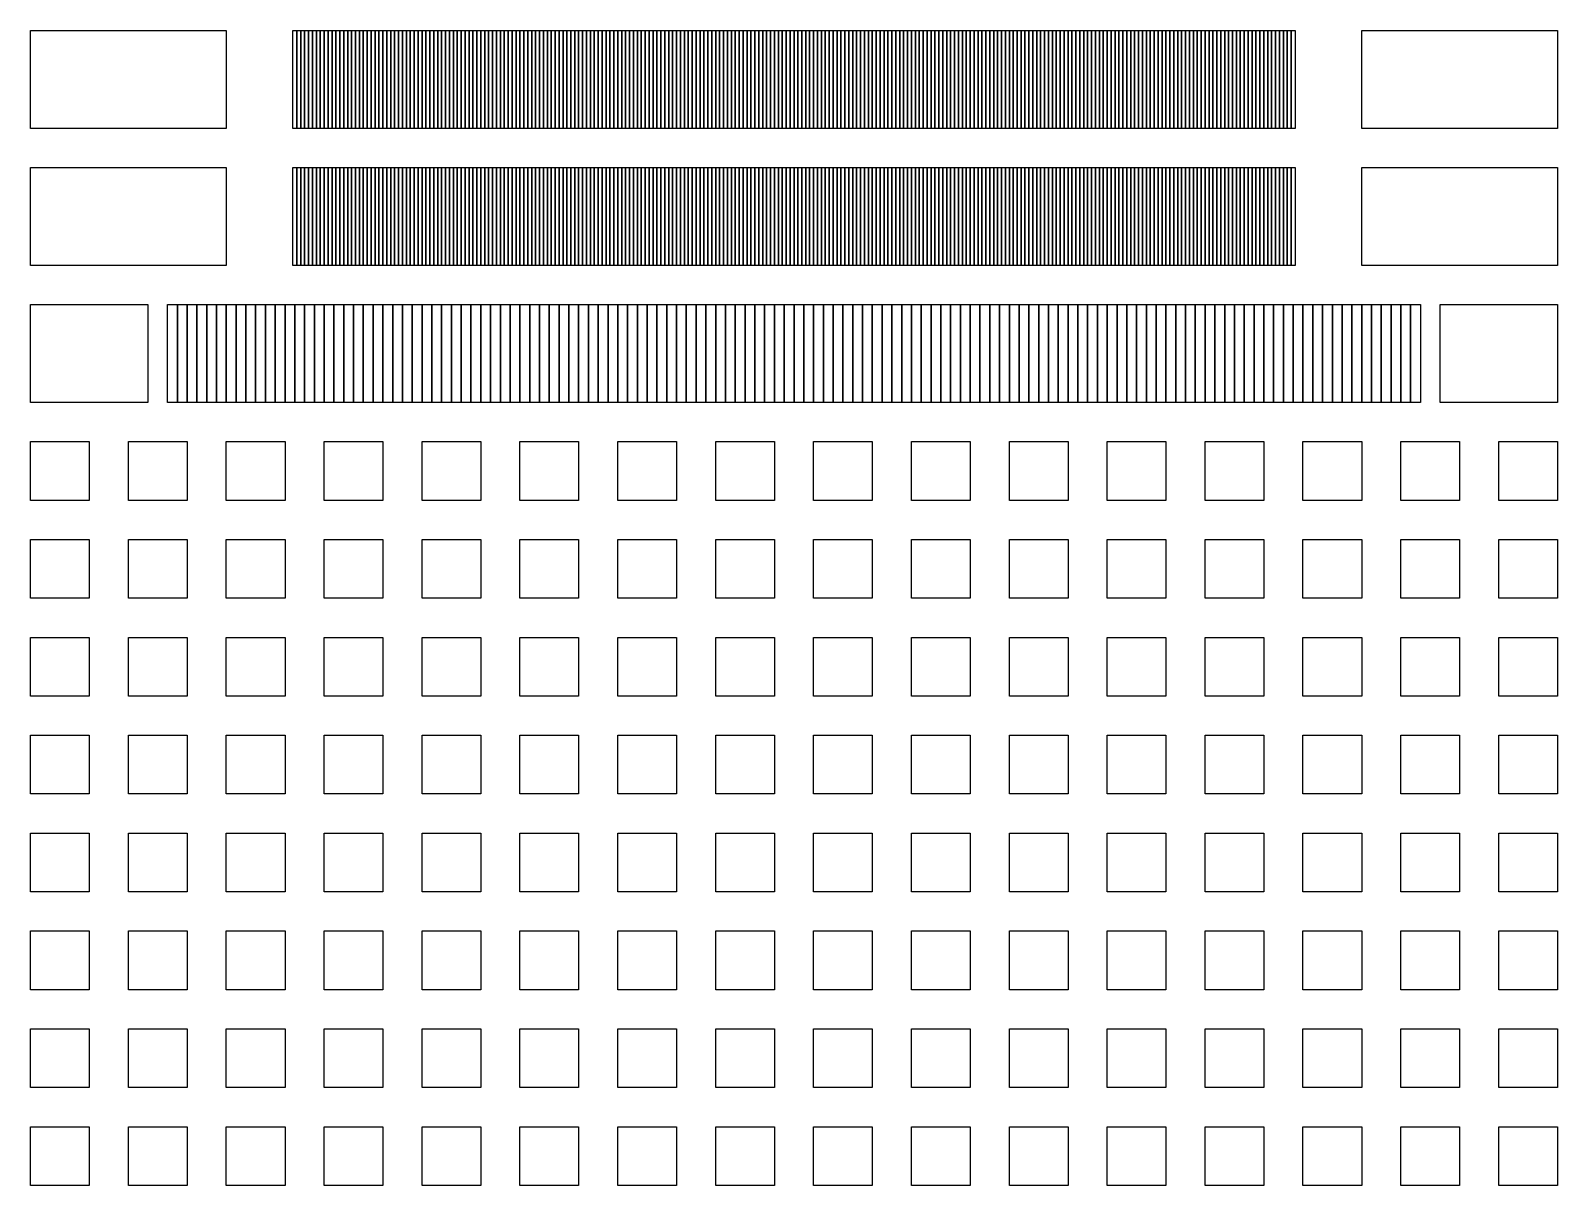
# Model space of a CAD drawing. Extents: x 0 to 780, y -350 to 240.
import ezdxf

# ---------------------------------------------------------------- set-up
doc = ezdxf.new("R2010")
doc.units = 0
for name, color, linetype in [('layer000', 1, 'CONTINUOUS'), ('layer001', 2, 'CONTINUOUS'), ('layer002', 3, 'CONTINUOUS'), ('layer003', 4, 'CONTINUOUS'), ('layer004', 5, 'CONTINUOUS'), ('layer005', 6, 'CONTINUOUS'), ('layer006', 7, 'CONTINUOUS'), ('layer007', 8, 'CONTINUOUS'), ('layer008', 9, 'CONTINUOUS'), ('layer009', 10, 'CONTINUOUS'), ('layer010', 11, 'CONTINUOUS'), ('layer011', 12, 'CONTINUOUS'), ('layer012', 13, 'CONTINUOUS'), ('layer013', 14, 'CONTINUOUS'), ('layer014', 15, 'CONTINUOUS'), ('layer015', 16, 'CONTINUOUS'), ('layer016', 17, 'CONTINUOUS'), ('layer017', 18, 'CONTINUOUS'), ('layer018', 19, 'CONTINUOUS'), ('layer019', 20, 'CONTINUOUS'), ('layer020', 21, 'CONTINUOUS'), ('layer021', 22, 'CONTINUOUS'), ('layer022', 23, 'CONTINUOUS'), ('layer023', 24, 'CONTINUOUS'), ('layer024', 25, 'CONTINUOUS'), ('layer025', 26, 'CONTINUOUS'), ('layer026', 27, 'CONTINUOUS'), ('layer027', 28, 'CONTINUOUS'), ('layer028', 29, 'CONTINUOUS'), ('layer029', 30, 'CONTINUOUS'), ('layer030', 31, 'CONTINUOUS'), ('layer031', 32, 'CONTINUOUS'), ('layer032', 33, 'CONTINUOUS'), ('layer033', 34, 'CONTINUOUS'), ('layer034', 35, 'CONTINUOUS'), ('layer035', 36, 'CONTINUOUS'), ('layer036', 37, 'CONTINUOUS'), ('layer037', 38, 'CONTINUOUS'), ('layer038', 39, 'CONTINUOUS'), ('layer039', 40, 'CONTINUOUS'), ('layer040', 41, 'CONTINUOUS'), ('layer041', 42, 'CONTINUOUS'), ('layer042', 43, 'CONTINUOUS'), ('layer043', 44, 'CONTINUOUS'), ('layer044', 45, 'CONTINUOUS'), ('layer045', 46, 'CONTINUOUS'), ('layer046', 47, 'CONTINUOUS'), ('layer047', 48, 'CONTINUOUS'), ('layer048', 49, 'CONTINUOUS'), ('layer049', 50, 'CONTINUOUS'), ('layer050', 51, 'CONTINUOUS'), ('layer051', 52, 'CONTINUOUS'), ('layer052', 53, 'CONTINUOUS'), ('layer053', 54, 'CONTINUOUS'), ('layer054', 55, 'CONTINUOUS'), ('layer055', 56, 'CONTINUOUS'), ('layer056', 57, 'CONTINUOUS'), ('layer057', 58, 'CONTINUOUS'), ('layer058', 59, 'CONTINUOUS'), ('layer059', 60, 'CONTINUOUS'), ('layer060', 61, 'CONTINUOUS'), ('layer061', 62, 'CONTINUOUS'), ('layer062', 63, 'CONTINUOUS'), ('layer063', 64, 'CONTINUOUS'), ('layer064', 65, 'CONTINUOUS'), ('layer065', 66, 'CONTINUOUS'), ('layer066', 67, 'CONTINUOUS'), ('layer067', 68, 'CONTINUOUS'), ('layer068', 69, 'CONTINUOUS'), ('layer069', 70, 'CONTINUOUS'), ('layer070', 71, 'CONTINUOUS'), ('layer071', 72, 'CONTINUOUS'), ('layer072', 73, 'CONTINUOUS'), ('layer073', 74, 'CONTINUOUS'), ('layer074', 75, 'CONTINUOUS'), ('layer075', 76, 'CONTINUOUS'), ('layer076', 77, 'CONTINUOUS'), ('layer077', 78, 'CONTINUOUS'), ('layer078', 79, 'CONTINUOUS'), ('layer079', 80, 'CONTINUOUS'), ('layer080', 81, 'CONTINUOUS'), ('layer081', 82, 'CONTINUOUS'), ('layer082', 83, 'CONTINUOUS'), ('layer083', 84, 'CONTINUOUS'), ('layer084', 85, 'CONTINUOUS'), ('layer085', 86, 'CONTINUOUS'), ('layer086', 87, 'CONTINUOUS'), ('layer087', 88, 'CONTINUOUS'), ('layer088', 89, 'CONTINUOUS'), ('layer089', 90, 'CONTINUOUS'), ('layer090', 91, 'CONTINUOUS'), ('layer091', 92, 'CONTINUOUS'), ('layer092', 93, 'CONTINUOUS'), ('layer093', 94, 'CONTINUOUS'), ('layer094', 95, 'CONTINUOUS'), ('layer095', 96, 'CONTINUOUS'), ('layer096', 97, 'CONTINUOUS'), ('layer097', 98, 'CONTINUOUS'), ('layer098', 99, 'CONTINUOUS'), ('layer099', 100, 'CONTINUOUS'), ('layer100', 101, 'CONTINUOUS'), ('layer101', 102, 'CONTINUOUS'), ('layer102', 103, 'CONTINUOUS'), ('layer103', 104, 'CONTINUOUS'), ('layer104', 105, 'CONTINUOUS'), ('layer105', 106, 'CONTINUOUS'), ('layer106', 107, 'CONTINUOUS'), ('layer107', 108, 'CONTINUOUS'), ('layer108', 109, 'CONTINUOUS'), ('layer109', 110, 'CONTINUOUS'), ('layer110', 111, 'CONTINUOUS'), ('layer111', 112, 'CONTINUOUS'), ('layer112', 113, 'CONTINUOUS'), ('layer113', 114, 'CONTINUOUS'), ('layer114', 115, 'CONTINUOUS'), ('layer115', 116, 'CONTINUOUS'), ('layer116', 117, 'CONTINUOUS'), ('layer117', 118, 'CONTINUOUS'), ('layer118', 119, 'CONTINUOUS'), ('layer119', 120, 'CONTINUOUS'), ('layer120', 121, 'CONTINUOUS'), ('layer121', 122, 'CONTINUOUS'), ('layer122', 123, 'CONTINUOUS'), ('layer123', 124, 'CONTINUOUS'), ('layer124', 125, 'CONTINUOUS'), ('layer125', 126, 'CONTINUOUS'), ('layer126', 127, 'CONTINUOUS'), ('layer127', 128, 'CONTINUOUS')]:
    doc.layers.add(name, color=color, linetype=linetype)

# ---------------------------------------------------------------- blocks, each defined once
blk = doc.blocks.new('gs_matrix')
at = {"layer": 'layer000'}
blk.add_lwpolyline([(0, 0), (0, 30), (30, 30), (30, 0)], close=True, dxfattribs=at)
at = {"layer": 'layer001'}
blk.add_lwpolyline([(50, 0), (50, 30), (80, 30), (80, 0)], close=True, dxfattribs=at)
at = {"layer": 'layer002'}
blk.add_lwpolyline([(100, 0), (100, 30), (130, 30), (130, 0)], close=True, dxfattribs=at)
at = {"layer": 'layer003'}
blk.add_lwpolyline([(150, 0), (150, 30), (180, 30), (180, 0)], close=True, dxfattribs=at)
at = {"layer": 'layer004'}
blk.add_lwpolyline([(200, 0), (200, 30), (230, 30), (230, 0)], close=True, dxfattribs=at)
at = {"layer": 'layer005'}
blk.add_lwpolyline([(250, 0), (250, 30), (280, 30), (280, 0)], close=True, dxfattribs=at)
at = {"layer": 'layer006'}
blk.add_lwpolyline([(300, 0), (300, 30), (330, 30), (330, 0)], close=True, dxfattribs=at)
at = {"layer": 'layer007'}
blk.add_lwpolyline([(350, 0), (350, 30), (380, 30), (380, 0)], close=True, dxfattribs=at)
at = {"layer": 'layer008'}
blk.add_lwpolyline([(400, 0), (400, 30), (430, 30), (430, 0)], close=True, dxfattribs=at)
at = {"layer": 'layer009'}
blk.add_lwpolyline([(450, 0), (450, 30), (480, 30), (480, 0)], close=True, dxfattribs=at)
at = {"layer": 'layer010'}
blk.add_lwpolyline([(500, 0), (500, 30), (530, 30), (530, 0)], close=True, dxfattribs=at)
at = {"layer": 'layer011'}
blk.add_lwpolyline([(550, 0), (550, 30), (580, 30), (580, 0)], close=True, dxfattribs=at)
at = {"layer": 'layer012'}
blk.add_lwpolyline([(600, 0), (600, 30), (630, 30), (630, 0)], close=True, dxfattribs=at)
at = {"layer": 'layer013'}
blk.add_lwpolyline([(650, 0), (650, 30), (680, 30), (680, 0)], close=True, dxfattribs=at)
at = {"layer": 'layer014'}
blk.add_lwpolyline([(700, 0), (700, 30), (730, 30), (730, 0)], close=True, dxfattribs=at)
at = {"layer": 'layer015'}
blk.add_lwpolyline([(750, 0), (750, 30), (780, 30), (780, 0)], close=True, dxfattribs=at)
at = {"layer": 'layer016'}
blk.add_lwpolyline([(0, -50), (0, -20), (30, -20), (30, -50)], close=True, dxfattribs=at)
at = {"layer": 'layer017'}
blk.add_lwpolyline([(50, -50), (50, -20), (80, -20), (80, -50)], close=True, dxfattribs=at)
at = {"layer": 'layer018'}
blk.add_lwpolyline([(100, -50), (100, -20), (130, -20), (130, -50)], close=True, dxfattribs=at)
at = {"layer": 'layer019'}
blk.add_lwpolyline([(150, -50), (150, -20), (180, -20), (180, -50)], close=True, dxfattribs=at)
at = {"layer": 'layer020'}
blk.add_lwpolyline([(200, -50), (200, -20), (230, -20), (230, -50)], close=True, dxfattribs=at)
at = {"layer": 'layer021'}
blk.add_lwpolyline([(250, -50), (250, -20), (280, -20), (280, -50)], close=True, dxfattribs=at)
at = {"layer": 'layer022'}
blk.add_lwpolyline([(300, -50), (300, -20), (330, -20), (330, -50)], close=True, dxfattribs=at)
at = {"layer": 'layer023'}
blk.add_lwpolyline([(350, -50), (350, -20), (380, -20), (380, -50)], close=True, dxfattribs=at)
at = {"layer": 'layer024'}
blk.add_lwpolyline([(400, -50), (400, -20), (430, -20), (430, -50)], close=True, dxfattribs=at)
at = {"layer": 'layer025'}
blk.add_lwpolyline([(450, -50), (450, -20), (480, -20), (480, -50)], close=True, dxfattribs=at)
at = {"layer": 'layer026'}
blk.add_lwpolyline([(500, -50), (500, -20), (530, -20), (530, -50)], close=True, dxfattribs=at)
at = {"layer": 'layer027'}
blk.add_lwpolyline([(550, -50), (550, -20), (580, -20), (580, -50)], close=True, dxfattribs=at)
at = {"layer": 'layer028'}
blk.add_lwpolyline([(600, -50), (600, -20), (630, -20), (630, -50)], close=True, dxfattribs=at)
at = {"layer": 'layer029'}
blk.add_lwpolyline([(650, -50), (650, -20), (680, -20), (680, -50)], close=True, dxfattribs=at)
at = {"layer": 'layer030'}
blk.add_lwpolyline([(700, -50), (700, -20), (730, -20), (730, -50)], close=True, dxfattribs=at)
at = {"layer": 'layer031'}
blk.add_lwpolyline([(750, -50), (750, -20), (780, -20), (780, -50)], close=True, dxfattribs=at)
at = {"layer": 'layer032'}
blk.add_lwpolyline([(0, -100), (0, -70), (30, -70), (30, -100)], close=True, dxfattribs=at)
at = {"layer": 'layer033'}
blk.add_lwpolyline([(50, -100), (50, -70), (80, -70), (80, -100)], close=True, dxfattribs=at)
at = {"layer": 'layer034'}
blk.add_lwpolyline([(100, -100), (100, -70), (130, -70), (130, -100)], close=True, dxfattribs=at)
at = {"layer": 'layer035'}
blk.add_lwpolyline([(150, -100), (150, -70), (180, -70), (180, -100)], close=True, dxfattribs=at)
at = {"layer": 'layer036'}
blk.add_lwpolyline([(200, -100), (200, -70), (230, -70), (230, -100)], close=True, dxfattribs=at)
at = {"layer": 'layer037'}
blk.add_lwpolyline([(250, -100), (250, -70), (280, -70), (280, -100)], close=True, dxfattribs=at)
at = {"layer": 'layer038'}
blk.add_lwpolyline([(300, -100), (300, -70), (330, -70), (330, -100)], close=True, dxfattribs=at)
at = {"layer": 'layer039'}
blk.add_lwpolyline([(350, -100), (350, -70), (380, -70), (380, -100)], close=True, dxfattribs=at)
at = {"layer": 'layer040'}
blk.add_lwpolyline([(400, -100), (400, -70), (430, -70), (430, -100)], close=True, dxfattribs=at)
at = {"layer": 'layer041'}
blk.add_lwpolyline([(450, -100), (450, -70), (480, -70), (480, -100)], close=True, dxfattribs=at)
at = {"layer": 'layer042'}
blk.add_lwpolyline([(500, -100), (500, -70), (530, -70), (530, -100)], close=True, dxfattribs=at)
at = {"layer": 'layer043'}
blk.add_lwpolyline([(550, -100), (550, -70), (580, -70), (580, -100)], close=True, dxfattribs=at)
at = {"layer": 'layer044'}
blk.add_lwpolyline([(600, -100), (600, -70), (630, -70), (630, -100)], close=True, dxfattribs=at)
at = {"layer": 'layer045'}
blk.add_lwpolyline([(650, -100), (650, -70), (680, -70), (680, -100)], close=True, dxfattribs=at)
at = {"layer": 'layer046'}
blk.add_lwpolyline([(700, -100), (700, -70), (730, -70), (730, -100)], close=True, dxfattribs=at)
at = {"layer": 'layer047'}
blk.add_lwpolyline([(750, -100), (750, -70), (780, -70), (780, -100)], close=True, dxfattribs=at)
at = {"layer": 'layer048'}
blk.add_lwpolyline([(0, -150), (0, -120), (30, -120), (30, -150)], close=True, dxfattribs=at)
at = {"layer": 'layer049'}
blk.add_lwpolyline([(50, -150), (50, -120), (80, -120), (80, -150)], close=True, dxfattribs=at)
at = {"layer": 'layer050'}
blk.add_lwpolyline([(100, -150), (100, -120), (130, -120), (130, -150)], close=True, dxfattribs=at)
at = {"layer": 'layer051'}
blk.add_lwpolyline([(150, -150), (150, -120), (180, -120), (180, -150)], close=True, dxfattribs=at)
at = {"layer": 'layer052'}
blk.add_lwpolyline([(200, -150), (200, -120), (230, -120), (230, -150)], close=True, dxfattribs=at)
at = {"layer": 'layer053'}
blk.add_lwpolyline([(250, -150), (250, -120), (280, -120), (280, -150)], close=True, dxfattribs=at)
at = {"layer": 'layer054'}
blk.add_lwpolyline([(300, -150), (300, -120), (330, -120), (330, -150)], close=True, dxfattribs=at)
at = {"layer": 'layer055'}
blk.add_lwpolyline([(350, -150), (350, -120), (380, -120), (380, -150)], close=True, dxfattribs=at)
at = {"layer": 'layer056'}
blk.add_lwpolyline([(400, -150), (400, -120), (430, -120), (430, -150)], close=True, dxfattribs=at)
at = {"layer": 'layer057'}
blk.add_lwpolyline([(450, -150), (450, -120), (480, -120), (480, -150)], close=True, dxfattribs=at)
at = {"layer": 'layer058'}
blk.add_lwpolyline([(500, -150), (500, -120), (530, -120), (530, -150)], close=True, dxfattribs=at)
at = {"layer": 'layer059'}
blk.add_lwpolyline([(550, -150), (550, -120), (580, -120), (580, -150)], close=True, dxfattribs=at)
at = {"layer": 'layer060'}
blk.add_lwpolyline([(600, -150), (600, -120), (630, -120), (630, -150)], close=True, dxfattribs=at)
at = {"layer": 'layer061'}
blk.add_lwpolyline([(650, -150), (650, -120), (680, -120), (680, -150)], close=True, dxfattribs=at)
at = {"layer": 'layer062'}
blk.add_lwpolyline([(700, -150), (700, -120), (730, -120), (730, -150)], close=True, dxfattribs=at)
at = {"layer": 'layer063'}
blk.add_lwpolyline([(750, -150), (750, -120), (780, -120), (780, -150)], close=True, dxfattribs=at)
at = {"layer": 'layer064'}
blk.add_lwpolyline([(0, -200), (0, -170), (30, -170), (30, -200)], close=True, dxfattribs=at)
at = {"layer": 'layer065'}
blk.add_lwpolyline([(50, -200), (50, -170), (80, -170), (80, -200)], close=True, dxfattribs=at)
at = {"layer": 'layer066'}
blk.add_lwpolyline([(100, -200), (100, -170), (130, -170), (130, -200)], close=True, dxfattribs=at)
at = {"layer": 'layer067'}
blk.add_lwpolyline([(150, -200), (150, -170), (180, -170), (180, -200)], close=True, dxfattribs=at)
at = {"layer": 'layer068'}
blk.add_lwpolyline([(200, -200), (200, -170), (230, -170), (230, -200)], close=True, dxfattribs=at)
at = {"layer": 'layer069'}
blk.add_lwpolyline([(250, -200), (250, -170), (280, -170), (280, -200)], close=True, dxfattribs=at)
at = {"layer": 'layer070'}
blk.add_lwpolyline([(300, -200), (300, -170), (330, -170), (330, -200)], close=True, dxfattribs=at)
at = {"layer": 'layer071'}
blk.add_lwpolyline([(350, -200), (350, -170), (380, -170), (380, -200)], close=True, dxfattribs=at)
at = {"layer": 'layer072'}
blk.add_lwpolyline([(400, -200), (400, -170), (430, -170), (430, -200)], close=True, dxfattribs=at)
at = {"layer": 'layer073'}
blk.add_lwpolyline([(450, -200), (450, -170), (480, -170), (480, -200)], close=True, dxfattribs=at)
at = {"layer": 'layer074'}
blk.add_lwpolyline([(500, -200), (500, -170), (530, -170), (530, -200)], close=True, dxfattribs=at)
at = {"layer": 'layer075'}
blk.add_lwpolyline([(550, -200), (550, -170), (580, -170), (580, -200)], close=True, dxfattribs=at)
at = {"layer": 'layer076'}
blk.add_lwpolyline([(600, -200), (600, -170), (630, -170), (630, -200)], close=True, dxfattribs=at)
at = {"layer": 'layer077'}
blk.add_lwpolyline([(650, -200), (650, -170), (680, -170), (680, -200)], close=True, dxfattribs=at)
at = {"layer": 'layer078'}
blk.add_lwpolyline([(700, -200), (700, -170), (730, -170), (730, -200)], close=True, dxfattribs=at)
at = {"layer": 'layer079'}
blk.add_lwpolyline([(750, -200), (750, -170), (780, -170), (780, -200)], close=True, dxfattribs=at)
at = {"layer": 'layer080'}
blk.add_lwpolyline([(0, -250), (0, -220), (30, -220), (30, -250)], close=True, dxfattribs=at)
at = {"layer": 'layer081'}
blk.add_lwpolyline([(50, -250), (50, -220), (80, -220), (80, -250)], close=True, dxfattribs=at)
at = {"layer": 'layer082'}
blk.add_lwpolyline([(100, -250), (100, -220), (130, -220), (130, -250)], close=True, dxfattribs=at)
at = {"layer": 'layer083'}
blk.add_lwpolyline([(150, -250), (150, -220), (180, -220), (180, -250)], close=True, dxfattribs=at)
at = {"layer": 'layer084'}
blk.add_lwpolyline([(200, -250), (200, -220), (230, -220), (230, -250)], close=True, dxfattribs=at)
at = {"layer": 'layer085'}
blk.add_lwpolyline([(250, -250), (250, -220), (280, -220), (280, -250)], close=True, dxfattribs=at)
at = {"layer": 'layer086'}
blk.add_lwpolyline([(300, -250), (300, -220), (330, -220), (330, -250)], close=True, dxfattribs=at)
at = {"layer": 'layer087'}
blk.add_lwpolyline([(350, -250), (350, -220), (380, -220), (380, -250)], close=True, dxfattribs=at)
at = {"layer": 'layer088'}
blk.add_lwpolyline([(400, -250), (400, -220), (430, -220), (430, -250)], close=True, dxfattribs=at)
at = {"layer": 'layer089'}
blk.add_lwpolyline([(450, -250), (450, -220), (480, -220), (480, -250)], close=True, dxfattribs=at)
at = {"layer": 'layer090'}
blk.add_lwpolyline([(500, -250), (500, -220), (530, -220), (530, -250)], close=True, dxfattribs=at)
at = {"layer": 'layer091'}
blk.add_lwpolyline([(550, -250), (550, -220), (580, -220), (580, -250)], close=True, dxfattribs=at)
at = {"layer": 'layer092'}
blk.add_lwpolyline([(600, -250), (600, -220), (630, -220), (630, -250)], close=True, dxfattribs=at)
at = {"layer": 'layer093'}
blk.add_lwpolyline([(650, -250), (650, -220), (680, -220), (680, -250)], close=True, dxfattribs=at)
at = {"layer": 'layer094'}
blk.add_lwpolyline([(700, -250), (700, -220), (730, -220), (730, -250)], close=True, dxfattribs=at)
at = {"layer": 'layer095'}
blk.add_lwpolyline([(750, -250), (750, -220), (780, -220), (780, -250)], close=True, dxfattribs=at)
at = {"layer": 'layer096'}
blk.add_lwpolyline([(0, -300), (0, -270), (30, -270), (30, -300)], close=True, dxfattribs=at)
at = {"layer": 'layer097'}
blk.add_lwpolyline([(50, -300), (50, -270), (80, -270), (80, -300)], close=True, dxfattribs=at)
at = {"layer": 'layer098'}
blk.add_lwpolyline([(100, -300), (100, -270), (130, -270), (130, -300)], close=True, dxfattribs=at)
at = {"layer": 'layer099'}
blk.add_lwpolyline([(150, -300), (150, -270), (180, -270), (180, -300)], close=True, dxfattribs=at)
at = {"layer": 'layer100'}
blk.add_lwpolyline([(200, -300), (200, -270), (230, -270), (230, -300)], close=True, dxfattribs=at)
at = {"layer": 'layer101'}
blk.add_lwpolyline([(250, -300), (250, -270), (280, -270), (280, -300)], close=True, dxfattribs=at)
at = {"layer": 'layer102'}
blk.add_lwpolyline([(300, -300), (300, -270), (330, -270), (330, -300)], close=True, dxfattribs=at)
at = {"layer": 'layer103'}
blk.add_lwpolyline([(350, -300), (350, -270), (380, -270), (380, -300)], close=True, dxfattribs=at)
at = {"layer": 'layer104'}
blk.add_lwpolyline([(400, -300), (400, -270), (430, -270), (430, -300)], close=True, dxfattribs=at)
at = {"layer": 'layer105'}
blk.add_lwpolyline([(450, -300), (450, -270), (480, -270), (480, -300)], close=True, dxfattribs=at)
at = {"layer": 'layer106'}
blk.add_lwpolyline([(500, -300), (500, -270), (530, -270), (530, -300)], close=True, dxfattribs=at)
at = {"layer": 'layer107'}
blk.add_lwpolyline([(550, -300), (550, -270), (580, -270), (580, -300)], close=True, dxfattribs=at)
at = {"layer": 'layer108'}
blk.add_lwpolyline([(600, -300), (600, -270), (630, -270), (630, -300)], close=True, dxfattribs=at)
at = {"layer": 'layer109'}
blk.add_lwpolyline([(650, -300), (650, -270), (680, -270), (680, -300)], close=True, dxfattribs=at)
at = {"layer": 'layer110'}
blk.add_lwpolyline([(700, -300), (700, -270), (730, -270), (730, -300)], close=True, dxfattribs=at)
at = {"layer": 'layer111'}
blk.add_lwpolyline([(750, -300), (750, -270), (780, -270), (780, -300)], close=True, dxfattribs=at)
at = {"layer": 'layer112'}
blk.add_lwpolyline([(0, -350), (0, -320), (30, -320), (30, -350)], close=True, dxfattribs=at)
at = {"layer": 'layer113'}
blk.add_lwpolyline([(50, -350), (50, -320), (80, -320), (80, -350)], close=True, dxfattribs=at)
at = {"layer": 'layer114'}
blk.add_lwpolyline([(100, -350), (100, -320), (130, -320), (130, -350)], close=True, dxfattribs=at)
at = {"layer": 'layer115'}
blk.add_lwpolyline([(150, -350), (150, -320), (180, -320), (180, -350)], close=True, dxfattribs=at)
at = {"layer": 'layer116'}
blk.add_lwpolyline([(200, -350), (200, -320), (230, -320), (230, -350)], close=True, dxfattribs=at)
at = {"layer": 'layer117'}
blk.add_lwpolyline([(250, -350), (250, -320), (280, -320), (280, -350)], close=True, dxfattribs=at)
at = {"layer": 'layer118'}
blk.add_lwpolyline([(300, -350), (300, -320), (330, -320), (330, -350)], close=True, dxfattribs=at)
at = {"layer": 'layer119'}
blk.add_lwpolyline([(350, -350), (350, -320), (380, -320), (380, -350)], close=True, dxfattribs=at)
at = {"layer": 'layer120'}
blk.add_lwpolyline([(400, -350), (400, -320), (430, -320), (430, -350)], close=True, dxfattribs=at)
at = {"layer": 'layer121'}
blk.add_lwpolyline([(450, -350), (450, -320), (480, -320), (480, -350)], close=True, dxfattribs=at)
at = {"layer": 'layer122'}
blk.add_lwpolyline([(500, -350), (500, -320), (530, -320), (530, -350)], close=True, dxfattribs=at)
at = {"layer": 'layer123'}
blk.add_lwpolyline([(550, -350), (550, -320), (580, -320), (580, -350)], close=True, dxfattribs=at)
at = {"layer": 'layer124'}
blk.add_lwpolyline([(600, -350), (600, -320), (630, -320), (630, -350)], close=True, dxfattribs=at)
at = {"layer": 'layer125'}
blk.add_lwpolyline([(650, -350), (650, -320), (680, -320), (680, -350)], close=True, dxfattribs=at)
at = {"layer": 'layer126'}
blk.add_lwpolyline([(700, -350), (700, -320), (730, -320), (730, -350)], close=True, dxfattribs=at)
at = {"layer": 'layer127'}
blk.add_lwpolyline([(750, -350), (750, -320), (780, -320), (780, -350)], close=True, dxfattribs=at)
blk = doc.blocks.new('gs_ramps')
at = {"layer": 'layer000'}
blk.add_lwpolyline([(70, 50), (70, 100), (75, 100), (75, 50)], close=True, dxfattribs=at)
at = {"layer": 'layer001'}
blk.add_lwpolyline([(75, 50), (75, 100), (80, 100), (80, 50)], close=True, dxfattribs=at)
at = {"layer": 'layer002'}
blk.add_lwpolyline([(80, 50), (80, 100), (85, 100), (85, 50)], close=True, dxfattribs=at)
at = {"layer": 'layer003'}
blk.add_lwpolyline([(85, 50), (85, 100), (90, 100), (90, 50)], close=True, dxfattribs=at)
at = {"layer": 'layer004'}
blk.add_lwpolyline([(90, 50), (90, 100), (95, 100), (95, 50)], close=True, dxfattribs=at)
at = {"layer": 'layer005'}
blk.add_lwpolyline([(95, 50), (95, 100), (100, 100), (100, 50)], close=True, dxfattribs=at)
at = {"layer": 'layer006'}
blk.add_lwpolyline([(100, 50), (100, 100), (105, 100), (105, 50)], close=True, dxfattribs=at)
at = {"layer": 'layer007'}
blk.add_lwpolyline([(105, 50), (105, 100), (110, 100), (110, 50)], close=True, dxfattribs=at)
at = {"layer": 'layer008'}
blk.add_lwpolyline([(110, 50), (110, 100), (115, 100), (115, 50)], close=True, dxfattribs=at)
at = {"layer": 'layer009'}
blk.add_lwpolyline([(115, 50), (115, 100), (120, 100), (120, 50)], close=True, dxfattribs=at)
at = {"layer": 'layer010'}
blk.add_lwpolyline([(120, 50), (120, 100), (125, 100), (125, 50)], close=True, dxfattribs=at)
at = {"layer": 'layer011'}
blk.add_lwpolyline([(125, 50), (125, 100), (130, 100), (130, 50)], close=True, dxfattribs=at)
at = {"layer": 'layer012'}
blk.add_lwpolyline([(130, 50), (130, 100), (135, 100), (135, 50)], close=True, dxfattribs=at)
at = {"layer": 'layer013'}
blk.add_lwpolyline([(135, 50), (135, 100), (140, 100), (140, 50)], close=True, dxfattribs=at)
at = {"layer": 'layer014'}
blk.add_lwpolyline([(140, 50), (140, 100), (145, 100), (145, 50)], close=True, dxfattribs=at)
at = {"layer": 'layer015'}
blk.add_lwpolyline([(145, 50), (145, 100), (150, 100), (150, 50)], close=True, dxfattribs=at)
at = {"layer": 'layer016'}
blk.add_lwpolyline([(150, 50), (150, 100), (155, 100), (155, 50)], close=True, dxfattribs=at)
at = {"layer": 'layer017'}
blk.add_lwpolyline([(155, 50), (155, 100), (160, 100), (160, 50)], close=True, dxfattribs=at)
at = {"layer": 'layer018'}
blk.add_lwpolyline([(160, 50), (160, 100), (165, 100), (165, 50)], close=True, dxfattribs=at)
at = {"layer": 'layer019'}
blk.add_lwpolyline([(165, 50), (165, 100), (170, 100), (170, 50)], close=True, dxfattribs=at)
at = {"layer": 'layer020'}
blk.add_lwpolyline([(170, 50), (170, 100), (175, 100), (175, 50)], close=True, dxfattribs=at)
at = {"layer": 'layer021'}
blk.add_lwpolyline([(175, 50), (175, 100), (180, 100), (180, 50)], close=True, dxfattribs=at)
at = {"layer": 'layer022'}
blk.add_lwpolyline([(180, 50), (180, 100), (185, 100), (185, 50)], close=True, dxfattribs=at)
at = {"layer": 'layer023'}
blk.add_lwpolyline([(185, 50), (185, 100), (190, 100), (190, 50)], close=True, dxfattribs=at)
at = {"layer": 'layer024'}
blk.add_lwpolyline([(190, 50), (190, 100), (195, 100), (195, 50)], close=True, dxfattribs=at)
at = {"layer": 'layer025'}
blk.add_lwpolyline([(195, 50), (195, 100), (200, 100), (200, 50)], close=True, dxfattribs=at)
at = {"layer": 'layer026'}
blk.add_lwpolyline([(200, 50), (200, 100), (205, 100), (205, 50)], close=True, dxfattribs=at)
at = {"layer": 'layer027'}
blk.add_lwpolyline([(205, 50), (205, 100), (210, 100), (210, 50)], close=True, dxfattribs=at)
at = {"layer": 'layer028'}
blk.add_lwpolyline([(210, 50), (210, 100), (215, 100), (215, 50)], close=True, dxfattribs=at)
at = {"layer": 'layer029'}
blk.add_lwpolyline([(215, 50), (215, 100), (220, 100), (220, 50)], close=True, dxfattribs=at)
at = {"layer": 'layer030'}
blk.add_lwpolyline([(220, 50), (220, 100), (225, 100), (225, 50)], close=True, dxfattribs=at)
at = {"layer": 'layer031'}
blk.add_lwpolyline([(225, 50), (225, 100), (230, 100), (230, 50)], close=True, dxfattribs=at)
at = {"layer": 'layer032'}
blk.add_lwpolyline([(230, 50), (230, 100), (235, 100), (235, 50)], close=True, dxfattribs=at)
at = {"layer": 'layer033'}
blk.add_lwpolyline([(235, 50), (235, 100), (240, 100), (240, 50)], close=True, dxfattribs=at)
at = {"layer": 'layer034'}
blk.add_lwpolyline([(240, 50), (240, 100), (245, 100), (245, 50)], close=True, dxfattribs=at)
at = {"layer": 'layer035'}
blk.add_lwpolyline([(245, 50), (245, 100), (250, 100), (250, 50)], close=True, dxfattribs=at)
at = {"layer": 'layer036'}
blk.add_lwpolyline([(250, 50), (250, 100), (255, 100), (255, 50)], close=True, dxfattribs=at)
at = {"layer": 'layer037'}
blk.add_lwpolyline([(255, 50), (255, 100), (260, 100), (260, 50)], close=True, dxfattribs=at)
at = {"layer": 'layer038'}
blk.add_lwpolyline([(260, 50), (260, 100), (265, 100), (265, 50)], close=True, dxfattribs=at)
at = {"layer": 'layer039'}
blk.add_lwpolyline([(265, 50), (265, 100), (270, 100), (270, 50)], close=True, dxfattribs=at)
at = {"layer": 'layer040'}
blk.add_lwpolyline([(270, 50), (270, 100), (275, 100), (275, 50)], close=True, dxfattribs=at)
at = {"layer": 'layer041'}
blk.add_lwpolyline([(275, 50), (275, 100), (280, 100), (280, 50)], close=True, dxfattribs=at)
at = {"layer": 'layer042'}
blk.add_lwpolyline([(280, 50), (280, 100), (285, 100), (285, 50)], close=True, dxfattribs=at)
at = {"layer": 'layer043'}
blk.add_lwpolyline([(285, 50), (285, 100), (290, 100), (290, 50)], close=True, dxfattribs=at)
at = {"layer": 'layer044'}
blk.add_lwpolyline([(290, 50), (290, 100), (295, 100), (295, 50)], close=True, dxfattribs=at)
at = {"layer": 'layer045'}
blk.add_lwpolyline([(295, 50), (295, 100), (300, 100), (300, 50)], close=True, dxfattribs=at)
at = {"layer": 'layer046'}
blk.add_lwpolyline([(300, 50), (300, 100), (305, 100), (305, 50)], close=True, dxfattribs=at)
at = {"layer": 'layer047'}
blk.add_lwpolyline([(305, 50), (305, 100), (310, 100), (310, 50)], close=True, dxfattribs=at)
at = {"layer": 'layer048'}
blk.add_lwpolyline([(310, 50), (310, 100), (315, 100), (315, 50)], close=True, dxfattribs=at)
at = {"layer": 'layer049'}
blk.add_lwpolyline([(315, 50), (315, 100), (320, 100), (320, 50)], close=True, dxfattribs=at)
at = {"layer": 'layer050'}
blk.add_lwpolyline([(320, 50), (320, 100), (325, 100), (325, 50)], close=True, dxfattribs=at)
at = {"layer": 'layer051'}
blk.add_lwpolyline([(325, 50), (325, 100), (330, 100), (330, 50)], close=True, dxfattribs=at)
at = {"layer": 'layer052'}
blk.add_lwpolyline([(330, 50), (330, 100), (335, 100), (335, 50)], close=True, dxfattribs=at)
at = {"layer": 'layer053'}
blk.add_lwpolyline([(335, 50), (335, 100), (340, 100), (340, 50)], close=True, dxfattribs=at)
at = {"layer": 'layer054'}
blk.add_lwpolyline([(340, 50), (340, 100), (345, 100), (345, 50)], close=True, dxfattribs=at)
at = {"layer": 'layer055'}
blk.add_lwpolyline([(345, 50), (345, 100), (350, 100), (350, 50)], close=True, dxfattribs=at)
at = {"layer": 'layer056'}
blk.add_lwpolyline([(350, 50), (350, 100), (355, 100), (355, 50)], close=True, dxfattribs=at)
at = {"layer": 'layer057'}
blk.add_lwpolyline([(355, 50), (355, 100), (360, 100), (360, 50)], close=True, dxfattribs=at)
at = {"layer": 'layer058'}
blk.add_lwpolyline([(360, 50), (360, 100), (365, 100), (365, 50)], close=True, dxfattribs=at)
at = {"layer": 'layer059'}
blk.add_lwpolyline([(365, 50), (365, 100), (370, 100), (370, 50)], close=True, dxfattribs=at)
at = {"layer": 'layer060'}
blk.add_lwpolyline([(370, 50), (370, 100), (375, 100), (375, 50)], close=True, dxfattribs=at)
at = {"layer": 'layer061'}
blk.add_lwpolyline([(375, 50), (375, 100), (380, 100), (380, 50)], close=True, dxfattribs=at)
at = {"layer": 'layer062'}
blk.add_lwpolyline([(380, 50), (380, 100), (385, 100), (385, 50)], close=True, dxfattribs=at)
at = {"layer": 'layer063'}
blk.add_lwpolyline([(385, 50), (385, 100), (390, 100), (390, 50)], close=True, dxfattribs=at)
at = {"layer": 'layer064'}
blk.add_lwpolyline([(390, 50), (390, 100), (395, 100), (395, 50)], close=True, dxfattribs=at)
at = {"layer": 'layer065'}
blk.add_lwpolyline([(395, 50), (395, 100), (400, 100), (400, 50)], close=True, dxfattribs=at)
at = {"layer": 'layer066'}
blk.add_lwpolyline([(400, 50), (400, 100), (405, 100), (405, 50)], close=True, dxfattribs=at)
at = {"layer": 'layer067'}
blk.add_lwpolyline([(405, 50), (405, 100), (410, 100), (410, 50)], close=True, dxfattribs=at)
at = {"layer": 'layer068'}
blk.add_lwpolyline([(410, 50), (410, 100), (415, 100), (415, 50)], close=True, dxfattribs=at)
at = {"layer": 'layer069'}
blk.add_lwpolyline([(415, 50), (415, 100), (420, 100), (420, 50)], close=True, dxfattribs=at)
at = {"layer": 'layer070'}
blk.add_lwpolyline([(420, 50), (420, 100), (425, 100), (425, 50)], close=True, dxfattribs=at)
at = {"layer": 'layer071'}
blk.add_lwpolyline([(425, 50), (425, 100), (430, 100), (430, 50)], close=True, dxfattribs=at)
at = {"layer": 'layer072'}
blk.add_lwpolyline([(430, 50), (430, 100), (435, 100), (435, 50)], close=True, dxfattribs=at)
at = {"layer": 'layer073'}
blk.add_lwpolyline([(435, 50), (435, 100), (440, 100), (440, 50)], close=True, dxfattribs=at)
at = {"layer": 'layer074'}
blk.add_lwpolyline([(440, 50), (440, 100), (445, 100), (445, 50)], close=True, dxfattribs=at)
at = {"layer": 'layer075'}
blk.add_lwpolyline([(445, 50), (445, 100), (450, 100), (450, 50)], close=True, dxfattribs=at)
at = {"layer": 'layer076'}
blk.add_lwpolyline([(450, 50), (450, 100), (455, 100), (455, 50)], close=True, dxfattribs=at)
at = {"layer": 'layer077'}
blk.add_lwpolyline([(455, 50), (455, 100), (460, 100), (460, 50)], close=True, dxfattribs=at)
at = {"layer": 'layer078'}
blk.add_lwpolyline([(460, 50), (460, 100), (465, 100), (465, 50)], close=True, dxfattribs=at)
at = {"layer": 'layer079'}
blk.add_lwpolyline([(465, 50), (465, 100), (470, 100), (470, 50)], close=True, dxfattribs=at)
at = {"layer": 'layer080'}
blk.add_lwpolyline([(470, 50), (470, 100), (475, 100), (475, 50)], close=True, dxfattribs=at)
at = {"layer": 'layer081'}
blk.add_lwpolyline([(475, 50), (475, 100), (480, 100), (480, 50)], close=True, dxfattribs=at)
at = {"layer": 'layer082'}
blk.add_lwpolyline([(480, 50), (480, 100), (485, 100), (485, 50)], close=True, dxfattribs=at)
at = {"layer": 'layer083'}
blk.add_lwpolyline([(485, 50), (485, 100), (490, 100), (490, 50)], close=True, dxfattribs=at)
at = {"layer": 'layer084'}
blk.add_lwpolyline([(490, 50), (490, 100), (495, 100), (495, 50)], close=True, dxfattribs=at)
at = {"layer": 'layer085'}
blk.add_lwpolyline([(495, 50), (495, 100), (500, 100), (500, 50)], close=True, dxfattribs=at)
at = {"layer": 'layer086'}
blk.add_lwpolyline([(500, 50), (500, 100), (505, 100), (505, 50)], close=True, dxfattribs=at)
at = {"layer": 'layer087'}
blk.add_lwpolyline([(505, 50), (505, 100), (510, 100), (510, 50)], close=True, dxfattribs=at)
at = {"layer": 'layer088'}
blk.add_lwpolyline([(510, 50), (510, 100), (515, 100), (515, 50)], close=True, dxfattribs=at)
at = {"layer": 'layer089'}
blk.add_lwpolyline([(515, 50), (515, 100), (520, 100), (520, 50)], close=True, dxfattribs=at)
at = {"layer": 'layer090'}
blk.add_lwpolyline([(520, 50), (520, 100), (525, 100), (525, 50)], close=True, dxfattribs=at)
at = {"layer": 'layer091'}
blk.add_lwpolyline([(525, 50), (525, 100), (530, 100), (530, 50)], close=True, dxfattribs=at)
at = {"layer": 'layer092'}
blk.add_lwpolyline([(530, 50), (530, 100), (535, 100), (535, 50)], close=True, dxfattribs=at)
at = {"layer": 'layer093'}
blk.add_lwpolyline([(535, 50), (535, 100), (540, 100), (540, 50)], close=True, dxfattribs=at)
at = {"layer": 'layer094'}
blk.add_lwpolyline([(540, 50), (540, 100), (545, 100), (545, 50)], close=True, dxfattribs=at)
at = {"layer": 'layer095'}
blk.add_lwpolyline([(545, 50), (545, 100), (550, 100), (550, 50)], close=True, dxfattribs=at)
at = {"layer": 'layer096'}
blk.add_lwpolyline([(550, 50), (550, 100), (555, 100), (555, 50)], close=True, dxfattribs=at)
at = {"layer": 'layer097'}
blk.add_lwpolyline([(555, 50), (555, 100), (560, 100), (560, 50)], close=True, dxfattribs=at)
at = {"layer": 'layer098'}
blk.add_lwpolyline([(560, 50), (560, 100), (565, 100), (565, 50)], close=True, dxfattribs=at)
at = {"layer": 'layer099'}
blk.add_lwpolyline([(565, 50), (565, 100), (570, 100), (570, 50)], close=True, dxfattribs=at)
at = {"layer": 'layer100'}
blk.add_lwpolyline([(570, 50), (570, 100), (575, 100), (575, 50)], close=True, dxfattribs=at)
at = {"layer": 'layer101'}
blk.add_lwpolyline([(575, 50), (575, 100), (580, 100), (580, 50)], close=True, dxfattribs=at)
at = {"layer": 'layer102'}
blk.add_lwpolyline([(580, 50), (580, 100), (585, 100), (585, 50)], close=True, dxfattribs=at)
at = {"layer": 'layer103'}
blk.add_lwpolyline([(585, 50), (585, 100), (590, 100), (590, 50)], close=True, dxfattribs=at)
at = {"layer": 'layer104'}
blk.add_lwpolyline([(590, 50), (590, 100), (595, 100), (595, 50)], close=True, dxfattribs=at)
at = {"layer": 'layer105'}
blk.add_lwpolyline([(595, 50), (595, 100), (600, 100), (600, 50)], close=True, dxfattribs=at)
at = {"layer": 'layer106'}
blk.add_lwpolyline([(600, 50), (600, 100), (605, 100), (605, 50)], close=True, dxfattribs=at)
at = {"layer": 'layer107'}
blk.add_lwpolyline([(605, 50), (605, 100), (610, 100), (610, 50)], close=True, dxfattribs=at)
at = {"layer": 'layer108'}
blk.add_lwpolyline([(610, 50), (610, 100), (615, 100), (615, 50)], close=True, dxfattribs=at)
at = {"layer": 'layer109'}
blk.add_lwpolyline([(615, 50), (615, 100), (620, 100), (620, 50)], close=True, dxfattribs=at)
at = {"layer": 'layer110'}
blk.add_lwpolyline([(620, 50), (620, 100), (625, 100), (625, 50)], close=True, dxfattribs=at)
at = {"layer": 'layer111'}
blk.add_lwpolyline([(625, 50), (625, 100), (630, 100), (630, 50)], close=True, dxfattribs=at)
at = {"layer": 'layer112'}
blk.add_lwpolyline([(630, 50), (630, 100), (635, 100), (635, 50)], close=True, dxfattribs=at)
at = {"layer": 'layer113'}
blk.add_lwpolyline([(635, 50), (635, 100), (640, 100), (640, 50)], close=True, dxfattribs=at)
at = {"layer": 'layer114'}
blk.add_lwpolyline([(640, 50), (640, 100), (645, 100), (645, 50)], close=True, dxfattribs=at)
at = {"layer": 'layer115'}
blk.add_lwpolyline([(645, 50), (645, 100), (650, 100), (650, 50)], close=True, dxfattribs=at)
at = {"layer": 'layer116'}
blk.add_lwpolyline([(650, 50), (650, 100), (655, 100), (655, 50)], close=True, dxfattribs=at)
at = {"layer": 'layer117'}
blk.add_lwpolyline([(655, 50), (655, 100), (660, 100), (660, 50)], close=True, dxfattribs=at)
at = {"layer": 'layer118'}
blk.add_lwpolyline([(660, 50), (660, 100), (665, 100), (665, 50)], close=True, dxfattribs=at)
at = {"layer": 'layer119'}
blk.add_lwpolyline([(665, 50), (665, 100), (670, 100), (670, 50)], close=True, dxfattribs=at)
at = {"layer": 'layer120'}
blk.add_lwpolyline([(670, 50), (670, 100), (675, 100), (675, 50)], close=True, dxfattribs=at)
at = {"layer": 'layer121'}
blk.add_lwpolyline([(675, 50), (675, 100), (680, 100), (680, 50)], close=True, dxfattribs=at)
at = {"layer": 'layer122'}
blk.add_lwpolyline([(680, 50), (680, 100), (685, 100), (685, 50)], close=True, dxfattribs=at)
at = {"layer": 'layer123'}
blk.add_lwpolyline([(685, 50), (685, 100), (690, 100), (690, 50)], close=True, dxfattribs=at)
at = {"layer": 'layer124'}
blk.add_lwpolyline([(690, 50), (690, 100), (695, 100), (695, 50)], close=True, dxfattribs=at)
at = {"layer": 'layer125'}
blk.add_lwpolyline([(695, 50), (695, 100), (700, 100), (700, 50)], close=True, dxfattribs=at)
at = {"layer": 'layer126'}
blk.add_lwpolyline([(700, 50), (700, 100), (705, 100), (705, 50)], close=True, dxfattribs=at)
at = {"layer": 'layer127'}
for points in [[(0, 50), (0, 100), (60, 100), (60, 50)], [(705, 50), (705, 100), (710, 100), (710, 50)], [(720, 50), (720, 100), (780, 100), (780, 50)]]:
    blk.add_lwpolyline(points, close=True, dxfattribs=at)
blk = doc.blocks.new('gs_triangle]')
at = {"layer": 'layer000'}
for points in [[(388, 190), (388, 240), (390, 240), (390, 190)], [(390, 190), (390, 240), (392, 240), (392, 190)], [(134, 120), (134, 170), (136, 170), (136, 120)], [(644, 120), (644, 170), (646, 170), (646, 120)]]:
    blk.add_lwpolyline(points, close=True, dxfattribs=at)
at = {"layer": 'layer001'}
for points in [[(386, 190), (386, 240), (388, 240), (388, 190)], [(392, 190), (392, 240), (394, 240), (394, 190)], [(136, 120), (136, 170), (138, 170), (138, 120)], [(642, 120), (642, 170), (644, 170), (644, 120)]]:
    blk.add_lwpolyline(points, close=True, dxfattribs=at)
at = {"layer": 'layer002'}
for points in [[(384, 190), (384, 240), (386, 240), (386, 190)], [(394, 190), (394, 240), (396, 240), (396, 190)], [(138, 120), (138, 170), (140, 170), (140, 120)], [(640, 120), (640, 170), (642, 170), (642, 120)]]:
    blk.add_lwpolyline(points, close=True, dxfattribs=at)
at = {"layer": 'layer003'}
for points in [[(382, 190), (382, 240), (384, 240), (384, 190)], [(396, 190), (396, 240), (398, 240), (398, 190)], [(140, 120), (140, 170), (142, 170), (142, 120)], [(638, 120), (638, 170), (640, 170), (640, 120)]]:
    blk.add_lwpolyline(points, close=True, dxfattribs=at)
at = {"layer": 'layer004'}
for points in [[(380, 190), (380, 240), (382, 240), (382, 190)], [(398, 190), (398, 240), (400, 240), (400, 190)], [(142, 120), (142, 170), (144, 170), (144, 120)], [(636, 120), (636, 170), (638, 170), (638, 120)]]:
    blk.add_lwpolyline(points, close=True, dxfattribs=at)
at = {"layer": 'layer005'}
for points in [[(378, 190), (378, 240), (380, 240), (380, 190)], [(400, 190), (400, 240), (402, 240), (402, 190)], [(144, 120), (144, 170), (146, 170), (146, 120)], [(634, 120), (634, 170), (636, 170), (636, 120)]]:
    blk.add_lwpolyline(points, close=True, dxfattribs=at)
at = {"layer": 'layer006'}
for points in [[(376, 190), (376, 240), (378, 240), (378, 190)], [(402, 190), (402, 240), (404, 240), (404, 190)], [(146, 120), (146, 170), (148, 170), (148, 120)], [(632, 120), (632, 170), (634, 170), (634, 120)]]:
    blk.add_lwpolyline(points, close=True, dxfattribs=at)
at = {"layer": 'layer007'}
for points in [[(374, 190), (374, 240), (376, 240), (376, 190)], [(404, 190), (404, 240), (406, 240), (406, 190)], [(148, 120), (148, 170), (150, 170), (150, 120)], [(630, 120), (630, 170), (632, 170), (632, 120)]]:
    blk.add_lwpolyline(points, close=True, dxfattribs=at)
at = {"layer": 'layer008'}
for points in [[(372, 190), (372, 240), (374, 240), (374, 190)], [(406, 190), (406, 240), (408, 240), (408, 190)], [(150, 120), (150, 170), (152, 170), (152, 120)], [(628, 120), (628, 170), (630, 170), (630, 120)]]:
    blk.add_lwpolyline(points, close=True, dxfattribs=at)
at = {"layer": 'layer009'}
for points in [[(370, 190), (370, 240), (372, 240), (372, 190)], [(408, 190), (408, 240), (410, 240), (410, 190)], [(152, 120), (152, 170), (154, 170), (154, 120)], [(626, 120), (626, 170), (628, 170), (628, 120)]]:
    blk.add_lwpolyline(points, close=True, dxfattribs=at)
at = {"layer": 'layer010'}
for points in [[(368, 190), (368, 240), (370, 240), (370, 190)], [(410, 190), (410, 240), (412, 240), (412, 190)], [(154, 120), (154, 170), (156, 170), (156, 120)], [(624, 120), (624, 170), (626, 170), (626, 120)]]:
    blk.add_lwpolyline(points, close=True, dxfattribs=at)
at = {"layer": 'layer011'}
for points in [[(366, 190), (366, 240), (368, 240), (368, 190)], [(412, 190), (412, 240), (414, 240), (414, 190)], [(156, 120), (156, 170), (158, 170), (158, 120)], [(622, 120), (622, 170), (624, 170), (624, 120)]]:
    blk.add_lwpolyline(points, close=True, dxfattribs=at)
at = {"layer": 'layer012'}
for points in [[(364, 190), (364, 240), (366, 240), (366, 190)], [(414, 190), (414, 240), (416, 240), (416, 190)], [(158, 120), (158, 170), (160, 170), (160, 120)], [(620, 120), (620, 170), (622, 170), (622, 120)]]:
    blk.add_lwpolyline(points, close=True, dxfattribs=at)
at = {"layer": 'layer013'}
for points in [[(362, 190), (362, 240), (364, 240), (364, 190)], [(416, 190), (416, 240), (418, 240), (418, 190)], [(160, 120), (160, 170), (162, 170), (162, 120)], [(618, 120), (618, 170), (620, 170), (620, 120)]]:
    blk.add_lwpolyline(points, close=True, dxfattribs=at)
at = {"layer": 'layer014'}
for points in [[(360, 190), (360, 240), (362, 240), (362, 190)], [(418, 190), (418, 240), (420, 240), (420, 190)], [(162, 120), (162, 170), (164, 170), (164, 120)], [(616, 120), (616, 170), (618, 170), (618, 120)]]:
    blk.add_lwpolyline(points, close=True, dxfattribs=at)
at = {"layer": 'layer015'}
for points in [[(358, 190), (358, 240), (360, 240), (360, 190)], [(420, 190), (420, 240), (422, 240), (422, 190)], [(164, 120), (164, 170), (166, 170), (166, 120)], [(614, 120), (614, 170), (616, 170), (616, 120)]]:
    blk.add_lwpolyline(points, close=True, dxfattribs=at)
at = {"layer": 'layer016'}
for points in [[(356, 190), (356, 240), (358, 240), (358, 190)], [(422, 190), (422, 240), (424, 240), (424, 190)], [(166, 120), (166, 170), (168, 170), (168, 120)], [(612, 120), (612, 170), (614, 170), (614, 120)]]:
    blk.add_lwpolyline(points, close=True, dxfattribs=at)
at = {"layer": 'layer017'}
for points in [[(354, 190), (354, 240), (356, 240), (356, 190)], [(424, 190), (424, 240), (426, 240), (426, 190)], [(168, 120), (168, 170), (170, 170), (170, 120)], [(610, 120), (610, 170), (612, 170), (612, 120)]]:
    blk.add_lwpolyline(points, close=True, dxfattribs=at)
at = {"layer": 'layer018'}
for points in [[(352, 190), (352, 240), (354, 240), (354, 190)], [(426, 190), (426, 240), (428, 240), (428, 190)], [(170, 120), (170, 170), (172, 170), (172, 120)], [(608, 120), (608, 170), (610, 170), (610, 120)]]:
    blk.add_lwpolyline(points, close=True, dxfattribs=at)
at = {"layer": 'layer019'}
for points in [[(350, 190), (350, 240), (352, 240), (352, 190)], [(428, 190), (428, 240), (430, 240), (430, 190)], [(172, 120), (172, 170), (174, 170), (174, 120)], [(606, 120), (606, 170), (608, 170), (608, 120)]]:
    blk.add_lwpolyline(points, close=True, dxfattribs=at)
at = {"layer": 'layer020'}
for points in [[(348, 190), (348, 240), (350, 240), (350, 190)], [(430, 190), (430, 240), (432, 240), (432, 190)], [(174, 120), (174, 170), (176, 170), (176, 120)], [(604, 120), (604, 170), (606, 170), (606, 120)]]:
    blk.add_lwpolyline(points, close=True, dxfattribs=at)
at = {"layer": 'layer021'}
for points in [[(346, 190), (346, 240), (348, 240), (348, 190)], [(432, 190), (432, 240), (434, 240), (434, 190)], [(176, 120), (176, 170), (178, 170), (178, 120)], [(602, 120), (602, 170), (604, 170), (604, 120)]]:
    blk.add_lwpolyline(points, close=True, dxfattribs=at)
at = {"layer": 'layer022'}
for points in [[(344, 190), (344, 240), (346, 240), (346, 190)], [(434, 190), (434, 240), (436, 240), (436, 190)], [(178, 120), (178, 170), (180, 170), (180, 120)], [(600, 120), (600, 170), (602, 170), (602, 120)]]:
    blk.add_lwpolyline(points, close=True, dxfattribs=at)
at = {"layer": 'layer023'}
for points in [[(342, 190), (342, 240), (344, 240), (344, 190)], [(436, 190), (436, 240), (438, 240), (438, 190)], [(180, 120), (180, 170), (182, 170), (182, 120)], [(598, 120), (598, 170), (600, 170), (600, 120)]]:
    blk.add_lwpolyline(points, close=True, dxfattribs=at)
at = {"layer": 'layer024'}
for points in [[(340, 190), (340, 240), (342, 240), (342, 190)], [(438, 190), (438, 240), (440, 240), (440, 190)], [(182, 120), (182, 170), (184, 170), (184, 120)], [(596, 120), (596, 170), (598, 170), (598, 120)]]:
    blk.add_lwpolyline(points, close=True, dxfattribs=at)
at = {"layer": 'layer025'}
for points in [[(338, 190), (338, 240), (340, 240), (340, 190)], [(440, 190), (440, 240), (442, 240), (442, 190)], [(184, 120), (184, 170), (186, 170), (186, 120)], [(594, 120), (594, 170), (596, 170), (596, 120)]]:
    blk.add_lwpolyline(points, close=True, dxfattribs=at)
at = {"layer": 'layer026'}
for points in [[(336, 190), (336, 240), (338, 240), (338, 190)], [(442, 190), (442, 240), (444, 240), (444, 190)], [(186, 120), (186, 170), (188, 170), (188, 120)], [(592, 120), (592, 170), (594, 170), (594, 120)]]:
    blk.add_lwpolyline(points, close=True, dxfattribs=at)
at = {"layer": 'layer027'}
for points in [[(334, 190), (334, 240), (336, 240), (336, 190)], [(444, 190), (444, 240), (446, 240), (446, 190)], [(188, 120), (188, 170), (190, 170), (190, 120)], [(590, 120), (590, 170), (592, 170), (592, 120)]]:
    blk.add_lwpolyline(points, close=True, dxfattribs=at)
at = {"layer": 'layer028'}
for points in [[(332, 190), (332, 240), (334, 240), (334, 190)], [(446, 190), (446, 240), (448, 240), (448, 190)], [(190, 120), (190, 170), (192, 170), (192, 120)], [(588, 120), (588, 170), (590, 170), (590, 120)]]:
    blk.add_lwpolyline(points, close=True, dxfattribs=at)
at = {"layer": 'layer029'}
for points in [[(330, 190), (330, 240), (332, 240), (332, 190)], [(448, 190), (448, 240), (450, 240), (450, 190)], [(192, 120), (192, 170), (194, 170), (194, 120)], [(586, 120), (586, 170), (588, 170), (588, 120)]]:
    blk.add_lwpolyline(points, close=True, dxfattribs=at)
at = {"layer": 'layer030'}
for points in [[(328, 190), (328, 240), (330, 240), (330, 190)], [(450, 190), (450, 240), (452, 240), (452, 190)], [(194, 120), (194, 170), (196, 170), (196, 120)], [(584, 120), (584, 170), (586, 170), (586, 120)]]:
    blk.add_lwpolyline(points, close=True, dxfattribs=at)
at = {"layer": 'layer031'}
for points in [[(326, 190), (326, 240), (328, 240), (328, 190)], [(452, 190), (452, 240), (454, 240), (454, 190)], [(196, 120), (196, 170), (198, 170), (198, 120)], [(582, 120), (582, 170), (584, 170), (584, 120)]]:
    blk.add_lwpolyline(points, close=True, dxfattribs=at)
at = {"layer": 'layer032'}
for points in [[(324, 190), (324, 240), (326, 240), (326, 190)], [(454, 190), (454, 240), (456, 240), (456, 190)], [(198, 120), (198, 170), (200, 170), (200, 120)], [(580, 120), (580, 170), (582, 170), (582, 120)]]:
    blk.add_lwpolyline(points, close=True, dxfattribs=at)
at = {"layer": 'layer033'}
for points in [[(322, 190), (322, 240), (324, 240), (324, 190)], [(456, 190), (456, 240), (458, 240), (458, 190)], [(200, 120), (200, 170), (202, 170), (202, 120)], [(578, 120), (578, 170), (580, 170), (580, 120)]]:
    blk.add_lwpolyline(points, close=True, dxfattribs=at)
at = {"layer": 'layer034'}
for points in [[(320, 190), (320, 240), (322, 240), (322, 190)], [(458, 190), (458, 240), (460, 240), (460, 190)], [(202, 120), (202, 170), (204, 170), (204, 120)], [(576, 120), (576, 170), (578, 170), (578, 120)]]:
    blk.add_lwpolyline(points, close=True, dxfattribs=at)
at = {"layer": 'layer035'}
for points in [[(318, 190), (318, 240), (320, 240), (320, 190)], [(460, 190), (460, 240), (462, 240), (462, 190)], [(204, 120), (204, 170), (206, 170), (206, 120)], [(574, 120), (574, 170), (576, 170), (576, 120)]]:
    blk.add_lwpolyline(points, close=True, dxfattribs=at)
at = {"layer": 'layer036'}
for points in [[(316, 190), (316, 240), (318, 240), (318, 190)], [(462, 190), (462, 240), (464, 240), (464, 190)], [(206, 120), (206, 170), (208, 170), (208, 120)], [(572, 120), (572, 170), (574, 170), (574, 120)]]:
    blk.add_lwpolyline(points, close=True, dxfattribs=at)
at = {"layer": 'layer037'}
for points in [[(314, 190), (314, 240), (316, 240), (316, 190)], [(464, 190), (464, 240), (466, 240), (466, 190)], [(208, 120), (208, 170), (210, 170), (210, 120)], [(570, 120), (570, 170), (572, 170), (572, 120)]]:
    blk.add_lwpolyline(points, close=True, dxfattribs=at)
at = {"layer": 'layer038'}
for points in [[(312, 190), (312, 240), (314, 240), (314, 190)], [(466, 190), (466, 240), (468, 240), (468, 190)], [(210, 120), (210, 170), (212, 170), (212, 120)], [(568, 120), (568, 170), (570, 170), (570, 120)]]:
    blk.add_lwpolyline(points, close=True, dxfattribs=at)
at = {"layer": 'layer039'}
for points in [[(310, 190), (310, 240), (312, 240), (312, 190)], [(468, 190), (468, 240), (470, 240), (470, 190)], [(212, 120), (212, 170), (214, 170), (214, 120)], [(566, 120), (566, 170), (568, 170), (568, 120)]]:
    blk.add_lwpolyline(points, close=True, dxfattribs=at)
at = {"layer": 'layer040'}
for points in [[(308, 190), (308, 240), (310, 240), (310, 190)], [(470, 190), (470, 240), (472, 240), (472, 190)], [(214, 120), (214, 170), (216, 170), (216, 120)], [(564, 120), (564, 170), (566, 170), (566, 120)]]:
    blk.add_lwpolyline(points, close=True, dxfattribs=at)
at = {"layer": 'layer041'}
for points in [[(306, 190), (306, 240), (308, 240), (308, 190)], [(472, 190), (472, 240), (474, 240), (474, 190)], [(216, 120), (216, 170), (218, 170), (218, 120)], [(562, 120), (562, 170), (564, 170), (564, 120)]]:
    blk.add_lwpolyline(points, close=True, dxfattribs=at)
at = {"layer": 'layer042'}
for points in [[(304, 190), (304, 240), (306, 240), (306, 190)], [(474, 190), (474, 240), (476, 240), (476, 190)], [(218, 120), (218, 170), (220, 170), (220, 120)], [(560, 120), (560, 170), (562, 170), (562, 120)]]:
    blk.add_lwpolyline(points, close=True, dxfattribs=at)
at = {"layer": 'layer043'}
for points in [[(302, 190), (302, 240), (304, 240), (304, 190)], [(476, 190), (476, 240), (478, 240), (478, 190)], [(220, 120), (220, 170), (222, 170), (222, 120)], [(558, 120), (558, 170), (560, 170), (560, 120)]]:
    blk.add_lwpolyline(points, close=True, dxfattribs=at)
at = {"layer": 'layer044'}
for points in [[(300, 190), (300, 240), (302, 240), (302, 190)], [(478, 190), (478, 240), (480, 240), (480, 190)], [(222, 120), (222, 170), (224, 170), (224, 120)], [(556, 120), (556, 170), (558, 170), (558, 120)]]:
    blk.add_lwpolyline(points, close=True, dxfattribs=at)
at = {"layer": 'layer045'}
for points in [[(298, 190), (298, 240), (300, 240), (300, 190)], [(480, 190), (480, 240), (482, 240), (482, 190)], [(224, 120), (224, 170), (226, 170), (226, 120)], [(554, 120), (554, 170), (556, 170), (556, 120)]]:
    blk.add_lwpolyline(points, close=True, dxfattribs=at)
at = {"layer": 'layer046'}
for points in [[(296, 190), (296, 240), (298, 240), (298, 190)], [(482, 190), (482, 240), (484, 240), (484, 190)], [(226, 120), (226, 170), (228, 170), (228, 120)], [(552, 120), (552, 170), (554, 170), (554, 120)]]:
    blk.add_lwpolyline(points, close=True, dxfattribs=at)
at = {"layer": 'layer047'}
for points in [[(294, 190), (294, 240), (296, 240), (296, 190)], [(484, 190), (484, 240), (486, 240), (486, 190)], [(228, 120), (228, 170), (230, 170), (230, 120)], [(550, 120), (550, 170), (552, 170), (552, 120)]]:
    blk.add_lwpolyline(points, close=True, dxfattribs=at)
at = {"layer": 'layer048'}
for points in [[(292, 190), (292, 240), (294, 240), (294, 190)], [(486, 190), (486, 240), (488, 240), (488, 190)], [(230, 120), (230, 170), (232, 170), (232, 120)], [(548, 120), (548, 170), (550, 170), (550, 120)]]:
    blk.add_lwpolyline(points, close=True, dxfattribs=at)
at = {"layer": 'layer049'}
for points in [[(290, 190), (290, 240), (292, 240), (292, 190)], [(488, 190), (488, 240), (490, 240), (490, 190)], [(232, 120), (232, 170), (234, 170), (234, 120)], [(546, 120), (546, 170), (548, 170), (548, 120)]]:
    blk.add_lwpolyline(points, close=True, dxfattribs=at)
at = {"layer": 'layer050'}
for points in [[(288, 190), (288, 240), (290, 240), (290, 190)], [(490, 190), (490, 240), (492, 240), (492, 190)], [(234, 120), (234, 170), (236, 170), (236, 120)], [(544, 120), (544, 170), (546, 170), (546, 120)]]:
    blk.add_lwpolyline(points, close=True, dxfattribs=at)
at = {"layer": 'layer051'}
for points in [[(286, 190), (286, 240), (288, 240), (288, 190)], [(492, 190), (492, 240), (494, 240), (494, 190)], [(236, 120), (236, 170), (238, 170), (238, 120)], [(542, 120), (542, 170), (544, 170), (544, 120)]]:
    blk.add_lwpolyline(points, close=True, dxfattribs=at)
at = {"layer": 'layer052'}
for points in [[(284, 190), (284, 240), (286, 240), (286, 190)], [(494, 190), (494, 240), (496, 240), (496, 190)], [(238, 120), (238, 170), (240, 170), (240, 120)], [(540, 120), (540, 170), (542, 170), (542, 120)]]:
    blk.add_lwpolyline(points, close=True, dxfattribs=at)
at = {"layer": 'layer053'}
for points in [[(282, 190), (282, 240), (284, 240), (284, 190)], [(496, 190), (496, 240), (498, 240), (498, 190)], [(240, 120), (240, 170), (242, 170), (242, 120)], [(538, 120), (538, 170), (540, 170), (540, 120)]]:
    blk.add_lwpolyline(points, close=True, dxfattribs=at)
at = {"layer": 'layer054'}
for points in [[(280, 190), (280, 240), (282, 240), (282, 190)], [(498, 190), (498, 240), (500, 240), (500, 190)], [(242, 120), (242, 170), (244, 170), (244, 120)], [(536, 120), (536, 170), (538, 170), (538, 120)]]:
    blk.add_lwpolyline(points, close=True, dxfattribs=at)
at = {"layer": 'layer055'}
for points in [[(278, 190), (278, 240), (280, 240), (280, 190)], [(500, 190), (500, 240), (502, 240), (502, 190)], [(244, 120), (244, 170), (246, 170), (246, 120)], [(534, 120), (534, 170), (536, 170), (536, 120)]]:
    blk.add_lwpolyline(points, close=True, dxfattribs=at)
at = {"layer": 'layer056'}
for points in [[(276, 190), (276, 240), (278, 240), (278, 190)], [(502, 190), (502, 240), (504, 240), (504, 190)], [(246, 120), (246, 170), (248, 170), (248, 120)], [(532, 120), (532, 170), (534, 170), (534, 120)]]:
    blk.add_lwpolyline(points, close=True, dxfattribs=at)
at = {"layer": 'layer057'}
for points in [[(274, 190), (274, 240), (276, 240), (276, 190)], [(504, 190), (504, 240), (506, 240), (506, 190)], [(248, 120), (248, 170), (250, 170), (250, 120)], [(530, 120), (530, 170), (532, 170), (532, 120)]]:
    blk.add_lwpolyline(points, close=True, dxfattribs=at)
at = {"layer": 'layer058'}
for points in [[(272, 190), (272, 240), (274, 240), (274, 190)], [(506, 190), (506, 240), (508, 240), (508, 190)], [(250, 120), (250, 170), (252, 170), (252, 120)], [(528, 120), (528, 170), (530, 170), (530, 120)]]:
    blk.add_lwpolyline(points, close=True, dxfattribs=at)
at = {"layer": 'layer059'}
for points in [[(270, 190), (270, 240), (272, 240), (272, 190)], [(508, 190), (508, 240), (510, 240), (510, 190)], [(252, 120), (252, 170), (254, 170), (254, 120)], [(526, 120), (526, 170), (528, 170), (528, 120)]]:
    blk.add_lwpolyline(points, close=True, dxfattribs=at)
at = {"layer": 'layer060'}
for points in [[(268, 190), (268, 240), (270, 240), (270, 190)], [(510, 190), (510, 240), (512, 240), (512, 190)], [(254, 120), (254, 170), (256, 170), (256, 120)], [(524, 120), (524, 170), (526, 170), (526, 120)]]:
    blk.add_lwpolyline(points, close=True, dxfattribs=at)
at = {"layer": 'layer061'}
for points in [[(266, 190), (266, 240), (268, 240), (268, 190)], [(512, 190), (512, 240), (514, 240), (514, 190)], [(256, 120), (256, 170), (258, 170), (258, 120)], [(522, 120), (522, 170), (524, 170), (524, 120)]]:
    blk.add_lwpolyline(points, close=True, dxfattribs=at)
at = {"layer": 'layer062'}
for points in [[(264, 190), (264, 240), (266, 240), (266, 190)], [(514, 190), (514, 240), (516, 240), (516, 190)], [(258, 120), (258, 170), (260, 170), (260, 120)], [(520, 120), (520, 170), (522, 170), (522, 120)]]:
    blk.add_lwpolyline(points, close=True, dxfattribs=at)
at = {"layer": 'layer063'}
for points in [[(262, 190), (262, 240), (264, 240), (264, 190)], [(516, 190), (516, 240), (518, 240), (518, 190)], [(260, 120), (260, 170), (262, 170), (262, 120)], [(518, 120), (518, 170), (520, 170), (520, 120)]]:
    blk.add_lwpolyline(points, close=True, dxfattribs=at)
at = {"layer": 'layer064'}
for points in [[(260, 190), (260, 240), (262, 240), (262, 190)], [(518, 190), (518, 240), (520, 240), (520, 190)], [(262, 120), (262, 170), (264, 170), (264, 120)], [(516, 120), (516, 170), (518, 170), (518, 120)]]:
    blk.add_lwpolyline(points, close=True, dxfattribs=at)
at = {"layer": 'layer065'}
for points in [[(258, 190), (258, 240), (260, 240), (260, 190)], [(520, 190), (520, 240), (522, 240), (522, 190)], [(264, 120), (264, 170), (266, 170), (266, 120)], [(514, 120), (514, 170), (516, 170), (516, 120)]]:
    blk.add_lwpolyline(points, close=True, dxfattribs=at)
at = {"layer": 'layer066'}
for points in [[(256, 190), (256, 240), (258, 240), (258, 190)], [(522, 190), (522, 240), (524, 240), (524, 190)], [(266, 120), (266, 170), (268, 170), (268, 120)], [(512, 120), (512, 170), (514, 170), (514, 120)]]:
    blk.add_lwpolyline(points, close=True, dxfattribs=at)
at = {"layer": 'layer067'}
for points in [[(254, 190), (254, 240), (256, 240), (256, 190)], [(524, 190), (524, 240), (526, 240), (526, 190)], [(268, 120), (268, 170), (270, 170), (270, 120)], [(510, 120), (510, 170), (512, 170), (512, 120)]]:
    blk.add_lwpolyline(points, close=True, dxfattribs=at)
at = {"layer": 'layer068'}
for points in [[(252, 190), (252, 240), (254, 240), (254, 190)], [(526, 190), (526, 240), (528, 240), (528, 190)], [(270, 120), (270, 170), (272, 170), (272, 120)], [(508, 120), (508, 170), (510, 170), (510, 120)]]:
    blk.add_lwpolyline(points, close=True, dxfattribs=at)
at = {"layer": 'layer069'}
for points in [[(250, 190), (250, 240), (252, 240), (252, 190)], [(528, 190), (528, 240), (530, 240), (530, 190)], [(272, 120), (272, 170), (274, 170), (274, 120)], [(506, 120), (506, 170), (508, 170), (508, 120)]]:
    blk.add_lwpolyline(points, close=True, dxfattribs=at)
at = {"layer": 'layer070'}
for points in [[(248, 190), (248, 240), (250, 240), (250, 190)], [(530, 190), (530, 240), (532, 240), (532, 190)], [(274, 120), (274, 170), (276, 170), (276, 120)], [(504, 120), (504, 170), (506, 170), (506, 120)]]:
    blk.add_lwpolyline(points, close=True, dxfattribs=at)
at = {"layer": 'layer071'}
for points in [[(246, 190), (246, 240), (248, 240), (248, 190)], [(532, 190), (532, 240), (534, 240), (534, 190)], [(276, 120), (276, 170), (278, 170), (278, 120)], [(502, 120), (502, 170), (504, 170), (504, 120)]]:
    blk.add_lwpolyline(points, close=True, dxfattribs=at)
at = {"layer": 'layer072'}
for points in [[(244, 190), (244, 240), (246, 240), (246, 190)], [(534, 190), (534, 240), (536, 240), (536, 190)], [(278, 120), (278, 170), (280, 170), (280, 120)], [(500, 120), (500, 170), (502, 170), (502, 120)]]:
    blk.add_lwpolyline(points, close=True, dxfattribs=at)
at = {"layer": 'layer073'}
for points in [[(242, 190), (242, 240), (244, 240), (244, 190)], [(536, 190), (536, 240), (538, 240), (538, 190)], [(280, 120), (280, 170), (282, 170), (282, 120)], [(498, 120), (498, 170), (500, 170), (500, 120)]]:
    blk.add_lwpolyline(points, close=True, dxfattribs=at)
at = {"layer": 'layer074'}
for points in [[(240, 190), (240, 240), (242, 240), (242, 190)], [(538, 190), (538, 240), (540, 240), (540, 190)], [(282, 120), (282, 170), (284, 170), (284, 120)], [(496, 120), (496, 170), (498, 170), (498, 120)]]:
    blk.add_lwpolyline(points, close=True, dxfattribs=at)
at = {"layer": 'layer075'}
for points in [[(238, 190), (238, 240), (240, 240), (240, 190)], [(540, 190), (540, 240), (542, 240), (542, 190)], [(284, 120), (284, 170), (286, 170), (286, 120)], [(494, 120), (494, 170), (496, 170), (496, 120)]]:
    blk.add_lwpolyline(points, close=True, dxfattribs=at)
at = {"layer": 'layer076'}
for points in [[(236, 190), (236, 240), (238, 240), (238, 190)], [(542, 190), (542, 240), (544, 240), (544, 190)], [(286, 120), (286, 170), (288, 170), (288, 120)], [(492, 120), (492, 170), (494, 170), (494, 120)]]:
    blk.add_lwpolyline(points, close=True, dxfattribs=at)
at = {"layer": 'layer077'}
for points in [[(234, 190), (234, 240), (236, 240), (236, 190)], [(544, 190), (544, 240), (546, 240), (546, 190)], [(288, 120), (288, 170), (290, 170), (290, 120)], [(490, 120), (490, 170), (492, 170), (492, 120)]]:
    blk.add_lwpolyline(points, close=True, dxfattribs=at)
at = {"layer": 'layer078'}
for points in [[(232, 190), (232, 240), (234, 240), (234, 190)], [(546, 190), (546, 240), (548, 240), (548, 190)], [(290, 120), (290, 170), (292, 170), (292, 120)], [(488, 120), (488, 170), (490, 170), (490, 120)]]:
    blk.add_lwpolyline(points, close=True, dxfattribs=at)
at = {"layer": 'layer079'}
for points in [[(230, 190), (230, 240), (232, 240), (232, 190)], [(548, 190), (548, 240), (550, 240), (550, 190)], [(292, 120), (292, 170), (294, 170), (294, 120)], [(486, 120), (486, 170), (488, 170), (488, 120)]]:
    blk.add_lwpolyline(points, close=True, dxfattribs=at)
at = {"layer": 'layer080'}
for points in [[(228, 190), (228, 240), (230, 240), (230, 190)], [(550, 190), (550, 240), (552, 240), (552, 190)], [(294, 120), (294, 170), (296, 170), (296, 120)], [(484, 120), (484, 170), (486, 170), (486, 120)]]:
    blk.add_lwpolyline(points, close=True, dxfattribs=at)
at = {"layer": 'layer081'}
for points in [[(226, 190), (226, 240), (228, 240), (228, 190)], [(552, 190), (552, 240), (554, 240), (554, 190)], [(296, 120), (296, 170), (298, 170), (298, 120)], [(482, 120), (482, 170), (484, 170), (484, 120)]]:
    blk.add_lwpolyline(points, close=True, dxfattribs=at)
at = {"layer": 'layer082'}
for points in [[(224, 190), (224, 240), (226, 240), (226, 190)], [(554, 190), (554, 240), (556, 240), (556, 190)], [(298, 120), (298, 170), (300, 170), (300, 120)], [(480, 120), (480, 170), (482, 170), (482, 120)]]:
    blk.add_lwpolyline(points, close=True, dxfattribs=at)
at = {"layer": 'layer083'}
for points in [[(222, 190), (222, 240), (224, 240), (224, 190)], [(556, 190), (556, 240), (558, 240), (558, 190)], [(300, 120), (300, 170), (302, 170), (302, 120)], [(478, 120), (478, 170), (480, 170), (480, 120)]]:
    blk.add_lwpolyline(points, close=True, dxfattribs=at)
at = {"layer": 'layer084'}
for points in [[(220, 190), (220, 240), (222, 240), (222, 190)], [(558, 190), (558, 240), (560, 240), (560, 190)], [(302, 120), (302, 170), (304, 170), (304, 120)], [(476, 120), (476, 170), (478, 170), (478, 120)]]:
    blk.add_lwpolyline(points, close=True, dxfattribs=at)
at = {"layer": 'layer085'}
for points in [[(218, 190), (218, 240), (220, 240), (220, 190)], [(560, 190), (560, 240), (562, 240), (562, 190)], [(304, 120), (304, 170), (306, 170), (306, 120)], [(474, 120), (474, 170), (476, 170), (476, 120)]]:
    blk.add_lwpolyline(points, close=True, dxfattribs=at)
at = {"layer": 'layer086'}
for points in [[(216, 190), (216, 240), (218, 240), (218, 190)], [(562, 190), (562, 240), (564, 240), (564, 190)], [(306, 120), (306, 170), (308, 170), (308, 120)], [(472, 120), (472, 170), (474, 170), (474, 120)]]:
    blk.add_lwpolyline(points, close=True, dxfattribs=at)
at = {"layer": 'layer087'}
for points in [[(214, 190), (214, 240), (216, 240), (216, 190)], [(564, 190), (564, 240), (566, 240), (566, 190)], [(308, 120), (308, 170), (310, 170), (310, 120)], [(470, 120), (470, 170), (472, 170), (472, 120)]]:
    blk.add_lwpolyline(points, close=True, dxfattribs=at)
at = {"layer": 'layer088'}
for points in [[(212, 190), (212, 240), (214, 240), (214, 190)], [(566, 190), (566, 240), (568, 240), (568, 190)], [(310, 120), (310, 170), (312, 170), (312, 120)], [(468, 120), (468, 170), (470, 170), (470, 120)]]:
    blk.add_lwpolyline(points, close=True, dxfattribs=at)
at = {"layer": 'layer089'}
for points in [[(210, 190), (210, 240), (212, 240), (212, 190)], [(568, 190), (568, 240), (570, 240), (570, 190)], [(312, 120), (312, 170), (314, 170), (314, 120)], [(466, 120), (466, 170), (468, 170), (468, 120)]]:
    blk.add_lwpolyline(points, close=True, dxfattribs=at)
at = {"layer": 'layer090'}
for points in [[(208, 190), (208, 240), (210, 240), (210, 190)], [(570, 190), (570, 240), (572, 240), (572, 190)], [(314, 120), (314, 170), (316, 170), (316, 120)], [(464, 120), (464, 170), (466, 170), (466, 120)]]:
    blk.add_lwpolyline(points, close=True, dxfattribs=at)
at = {"layer": 'layer091'}
for points in [[(206, 190), (206, 240), (208, 240), (208, 190)], [(572, 190), (572, 240), (574, 240), (574, 190)], [(316, 120), (316, 170), (318, 170), (318, 120)], [(462, 120), (462, 170), (464, 170), (464, 120)]]:
    blk.add_lwpolyline(points, close=True, dxfattribs=at)
at = {"layer": 'layer092'}
for points in [[(204, 190), (204, 240), (206, 240), (206, 190)], [(574, 190), (574, 240), (576, 240), (576, 190)], [(318, 120), (318, 170), (320, 170), (320, 120)], [(460, 120), (460, 170), (462, 170), (462, 120)]]:
    blk.add_lwpolyline(points, close=True, dxfattribs=at)
at = {"layer": 'layer093'}
for points in [[(202, 190), (202, 240), (204, 240), (204, 190)], [(576, 190), (576, 240), (578, 240), (578, 190)], [(320, 120), (320, 170), (322, 170), (322, 120)], [(458, 120), (458, 170), (460, 170), (460, 120)]]:
    blk.add_lwpolyline(points, close=True, dxfattribs=at)
at = {"layer": 'layer094'}
for points in [[(200, 190), (200, 240), (202, 240), (202, 190)], [(578, 190), (578, 240), (580, 240), (580, 190)], [(322, 120), (322, 170), (324, 170), (324, 120)], [(456, 120), (456, 170), (458, 170), (458, 120)]]:
    blk.add_lwpolyline(points, close=True, dxfattribs=at)
at = {"layer": 'layer095'}
for points in [[(198, 190), (198, 240), (200, 240), (200, 190)], [(580, 190), (580, 240), (582, 240), (582, 190)], [(324, 120), (324, 170), (326, 170), (326, 120)], [(454, 120), (454, 170), (456, 170), (456, 120)]]:
    blk.add_lwpolyline(points, close=True, dxfattribs=at)
at = {"layer": 'layer096'}
for points in [[(196, 190), (196, 240), (198, 240), (198, 190)], [(582, 190), (582, 240), (584, 240), (584, 190)], [(326, 120), (326, 170), (328, 170), (328, 120)], [(452, 120), (452, 170), (454, 170), (454, 120)]]:
    blk.add_lwpolyline(points, close=True, dxfattribs=at)
at = {"layer": 'layer097'}
for points in [[(194, 190), (194, 240), (196, 240), (196, 190)], [(584, 190), (584, 240), (586, 240), (586, 190)], [(328, 120), (328, 170), (330, 170), (330, 120)], [(450, 120), (450, 170), (452, 170), (452, 120)]]:
    blk.add_lwpolyline(points, close=True, dxfattribs=at)
at = {"layer": 'layer098'}
for points in [[(192, 190), (192, 240), (194, 240), (194, 190)], [(586, 190), (586, 240), (588, 240), (588, 190)], [(330, 120), (330, 170), (332, 170), (332, 120)], [(448, 120), (448, 170), (450, 170), (450, 120)]]:
    blk.add_lwpolyline(points, close=True, dxfattribs=at)
at = {"layer": 'layer099'}
for points in [[(190, 190), (190, 240), (192, 240), (192, 190)], [(588, 190), (588, 240), (590, 240), (590, 190)], [(332, 120), (332, 170), (334, 170), (334, 120)], [(446, 120), (446, 170), (448, 170), (448, 120)]]:
    blk.add_lwpolyline(points, close=True, dxfattribs=at)
at = {"layer": 'layer100'}
for points in [[(188, 190), (188, 240), (190, 240), (190, 190)], [(590, 190), (590, 240), (592, 240), (592, 190)], [(334, 120), (334, 170), (336, 170), (336, 120)], [(444, 120), (444, 170), (446, 170), (446, 120)]]:
    blk.add_lwpolyline(points, close=True, dxfattribs=at)
at = {"layer": 'layer101'}
for points in [[(186, 190), (186, 240), (188, 240), (188, 190)], [(592, 190), (592, 240), (594, 240), (594, 190)], [(336, 120), (336, 170), (338, 170), (338, 120)], [(442, 120), (442, 170), (444, 170), (444, 120)]]:
    blk.add_lwpolyline(points, close=True, dxfattribs=at)
at = {"layer": 'layer102'}
for points in [[(184, 190), (184, 240), (186, 240), (186, 190)], [(594, 190), (594, 240), (596, 240), (596, 190)], [(338, 120), (338, 170), (340, 170), (340, 120)], [(440, 120), (440, 170), (442, 170), (442, 120)]]:
    blk.add_lwpolyline(points, close=True, dxfattribs=at)
at = {"layer": 'layer103'}
for points in [[(182, 190), (182, 240), (184, 240), (184, 190)], [(596, 190), (596, 240), (598, 240), (598, 190)], [(340, 120), (340, 170), (342, 170), (342, 120)], [(438, 120), (438, 170), (440, 170), (440, 120)]]:
    blk.add_lwpolyline(points, close=True, dxfattribs=at)
at = {"layer": 'layer104'}
for points in [[(180, 190), (180, 240), (182, 240), (182, 190)], [(598, 190), (598, 240), (600, 240), (600, 190)], [(342, 120), (342, 170), (344, 170), (344, 120)], [(436, 120), (436, 170), (438, 170), (438, 120)]]:
    blk.add_lwpolyline(points, close=True, dxfattribs=at)
at = {"layer": 'layer105'}
for points in [[(178, 190), (178, 240), (180, 240), (180, 190)], [(600, 190), (600, 240), (602, 240), (602, 190)], [(344, 120), (344, 170), (346, 170), (346, 120)], [(434, 120), (434, 170), (436, 170), (436, 120)]]:
    blk.add_lwpolyline(points, close=True, dxfattribs=at)
at = {"layer": 'layer106'}
for points in [[(176, 190), (176, 240), (178, 240), (178, 190)], [(602, 190), (602, 240), (604, 240), (604, 190)], [(346, 120), (346, 170), (348, 170), (348, 120)], [(432, 120), (432, 170), (434, 170), (434, 120)]]:
    blk.add_lwpolyline(points, close=True, dxfattribs=at)
at = {"layer": 'layer107'}
for points in [[(174, 190), (174, 240), (176, 240), (176, 190)], [(604, 190), (604, 240), (606, 240), (606, 190)], [(348, 120), (348, 170), (350, 170), (350, 120)], [(430, 120), (430, 170), (432, 170), (432, 120)]]:
    blk.add_lwpolyline(points, close=True, dxfattribs=at)
at = {"layer": 'layer108'}
for points in [[(172, 190), (172, 240), (174, 240), (174, 190)], [(606, 190), (606, 240), (608, 240), (608, 190)], [(350, 120), (350, 170), (352, 170), (352, 120)], [(428, 120), (428, 170), (430, 170), (430, 120)]]:
    blk.add_lwpolyline(points, close=True, dxfattribs=at)
at = {"layer": 'layer109'}
for points in [[(170, 190), (170, 240), (172, 240), (172, 190)], [(608, 190), (608, 240), (610, 240), (610, 190)], [(352, 120), (352, 170), (354, 170), (354, 120)], [(426, 120), (426, 170), (428, 170), (428, 120)]]:
    blk.add_lwpolyline(points, close=True, dxfattribs=at)
at = {"layer": 'layer110'}
for points in [[(168, 190), (168, 240), (170, 240), (170, 190)], [(610, 190), (610, 240), (612, 240), (612, 190)], [(354, 120), (354, 170), (356, 170), (356, 120)], [(424, 120), (424, 170), (426, 170), (426, 120)]]:
    blk.add_lwpolyline(points, close=True, dxfattribs=at)
at = {"layer": 'layer111'}
for points in [[(166, 190), (166, 240), (168, 240), (168, 190)], [(612, 190), (612, 240), (614, 240), (614, 190)], [(356, 120), (356, 170), (358, 170), (358, 120)], [(422, 120), (422, 170), (424, 170), (424, 120)]]:
    blk.add_lwpolyline(points, close=True, dxfattribs=at)
at = {"layer": 'layer112'}
for points in [[(164, 190), (164, 240), (166, 240), (166, 190)], [(614, 190), (614, 240), (616, 240), (616, 190)], [(358, 120), (358, 170), (360, 170), (360, 120)], [(420, 120), (420, 170), (422, 170), (422, 120)]]:
    blk.add_lwpolyline(points, close=True, dxfattribs=at)
at = {"layer": 'layer113'}
for points in [[(162, 190), (162, 240), (164, 240), (164, 190)], [(616, 190), (616, 240), (618, 240), (618, 190)], [(360, 120), (360, 170), (362, 170), (362, 120)], [(418, 120), (418, 170), (420, 170), (420, 120)]]:
    blk.add_lwpolyline(points, close=True, dxfattribs=at)
at = {"layer": 'layer114'}
for points in [[(160, 190), (160, 240), (162, 240), (162, 190)], [(618, 190), (618, 240), (620, 240), (620, 190)], [(362, 120), (362, 170), (364, 170), (364, 120)], [(416, 120), (416, 170), (418, 170), (418, 120)]]:
    blk.add_lwpolyline(points, close=True, dxfattribs=at)
at = {"layer": 'layer115'}
for points in [[(158, 190), (158, 240), (160, 240), (160, 190)], [(620, 190), (620, 240), (622, 240), (622, 190)], [(364, 120), (364, 170), (366, 170), (366, 120)], [(414, 120), (414, 170), (416, 170), (416, 120)]]:
    blk.add_lwpolyline(points, close=True, dxfattribs=at)
at = {"layer": 'layer116'}
for points in [[(156, 190), (156, 240), (158, 240), (158, 190)], [(622, 190), (622, 240), (624, 240), (624, 190)], [(366, 120), (366, 170), (368, 170), (368, 120)], [(412, 120), (412, 170), (414, 170), (414, 120)]]:
    blk.add_lwpolyline(points, close=True, dxfattribs=at)
at = {"layer": 'layer117'}
for points in [[(154, 190), (154, 240), (156, 240), (156, 190)], [(624, 190), (624, 240), (626, 240), (626, 190)], [(368, 120), (368, 170), (370, 170), (370, 120)], [(410, 120), (410, 170), (412, 170), (412, 120)]]:
    blk.add_lwpolyline(points, close=True, dxfattribs=at)
at = {"layer": 'layer118'}
for points in [[(152, 190), (152, 240), (154, 240), (154, 190)], [(626, 190), (626, 240), (628, 240), (628, 190)], [(370, 120), (370, 170), (372, 170), (372, 120)], [(408, 120), (408, 170), (410, 170), (410, 120)]]:
    blk.add_lwpolyline(points, close=True, dxfattribs=at)
at = {"layer": 'layer119'}
for points in [[(150, 190), (150, 240), (152, 240), (152, 190)], [(628, 190), (628, 240), (630, 240), (630, 190)], [(372, 120), (372, 170), (374, 170), (374, 120)], [(406, 120), (406, 170), (408, 170), (408, 120)]]:
    blk.add_lwpolyline(points, close=True, dxfattribs=at)
at = {"layer": 'layer120'}
for points in [[(148, 190), (148, 240), (150, 240), (150, 190)], [(630, 190), (630, 240), (632, 240), (632, 190)], [(374, 120), (374, 170), (376, 170), (376, 120)], [(404, 120), (404, 170), (406, 170), (406, 120)]]:
    blk.add_lwpolyline(points, close=True, dxfattribs=at)
at = {"layer": 'layer121'}
for points in [[(146, 190), (146, 240), (148, 240), (148, 190)], [(632, 190), (632, 240), (634, 240), (634, 190)], [(376, 120), (376, 170), (378, 170), (378, 120)], [(402, 120), (402, 170), (404, 170), (404, 120)]]:
    blk.add_lwpolyline(points, close=True, dxfattribs=at)
at = {"layer": 'layer122'}
for points in [[(144, 190), (144, 240), (146, 240), (146, 190)], [(634, 190), (634, 240), (636, 240), (636, 190)], [(378, 120), (378, 170), (380, 170), (380, 120)], [(400, 120), (400, 170), (402, 170), (402, 120)]]:
    blk.add_lwpolyline(points, close=True, dxfattribs=at)
at = {"layer": 'layer123'}
for points in [[(142, 190), (142, 240), (144, 240), (144, 190)], [(636, 190), (636, 240), (638, 240), (638, 190)], [(380, 120), (380, 170), (382, 170), (382, 120)], [(398, 120), (398, 170), (400, 170), (400, 120)]]:
    blk.add_lwpolyline(points, close=True, dxfattribs=at)
at = {"layer": 'layer124'}
for points in [[(140, 190), (140, 240), (142, 240), (142, 190)], [(638, 190), (638, 240), (640, 240), (640, 190)], [(382, 120), (382, 170), (384, 170), (384, 120)], [(396, 120), (396, 170), (398, 170), (398, 120)]]:
    blk.add_lwpolyline(points, close=True, dxfattribs=at)
at = {"layer": 'layer125'}
for points in [[(138, 190), (138, 240), (140, 240), (140, 190)], [(640, 190), (640, 240), (642, 240), (642, 190)], [(384, 120), (384, 170), (386, 170), (386, 120)], [(394, 120), (394, 170), (396, 170), (396, 120)]]:
    blk.add_lwpolyline(points, close=True, dxfattribs=at)
at = {"layer": 'layer126'}
for points in [[(136, 190), (136, 240), (138, 240), (138, 190)], [(642, 190), (642, 240), (644, 240), (644, 190)], [(386, 120), (386, 170), (388, 170), (388, 120)], [(392, 120), (392, 170), (394, 170), (394, 120)]]:
    blk.add_lwpolyline(points, close=True, dxfattribs=at)
at = {"layer": 'layer127'}
for points in [[(0, 190), (0, 240), (100, 240), (100, 190)], [(134, 190), (134, 240), (136, 240), (136, 190)], [(644, 190), (644, 240), (646, 240), (646, 190)], [(680, 190), (680, 240), (780, 240), (780, 190)], [(0, 120), (0, 170), (100, 170), (100, 120)], [(388, 120), (388, 170), (390, 170), (390, 120)], [(390, 120), (390, 170), (392, 170), (392, 120)], [(680, 120), (680, 170), (780, 170), (780, 120)]]:
    blk.add_lwpolyline(points, close=True, dxfattribs=at)

msp = doc.modelspace()

# ---------------------------------------------------------------- block references
for name in ['gs_triangle]', 'gs_ramps', 'gs_matrix']:
    msp.add_blockref(name, (0, 0))

doc.saveas('drawing.dxf')
